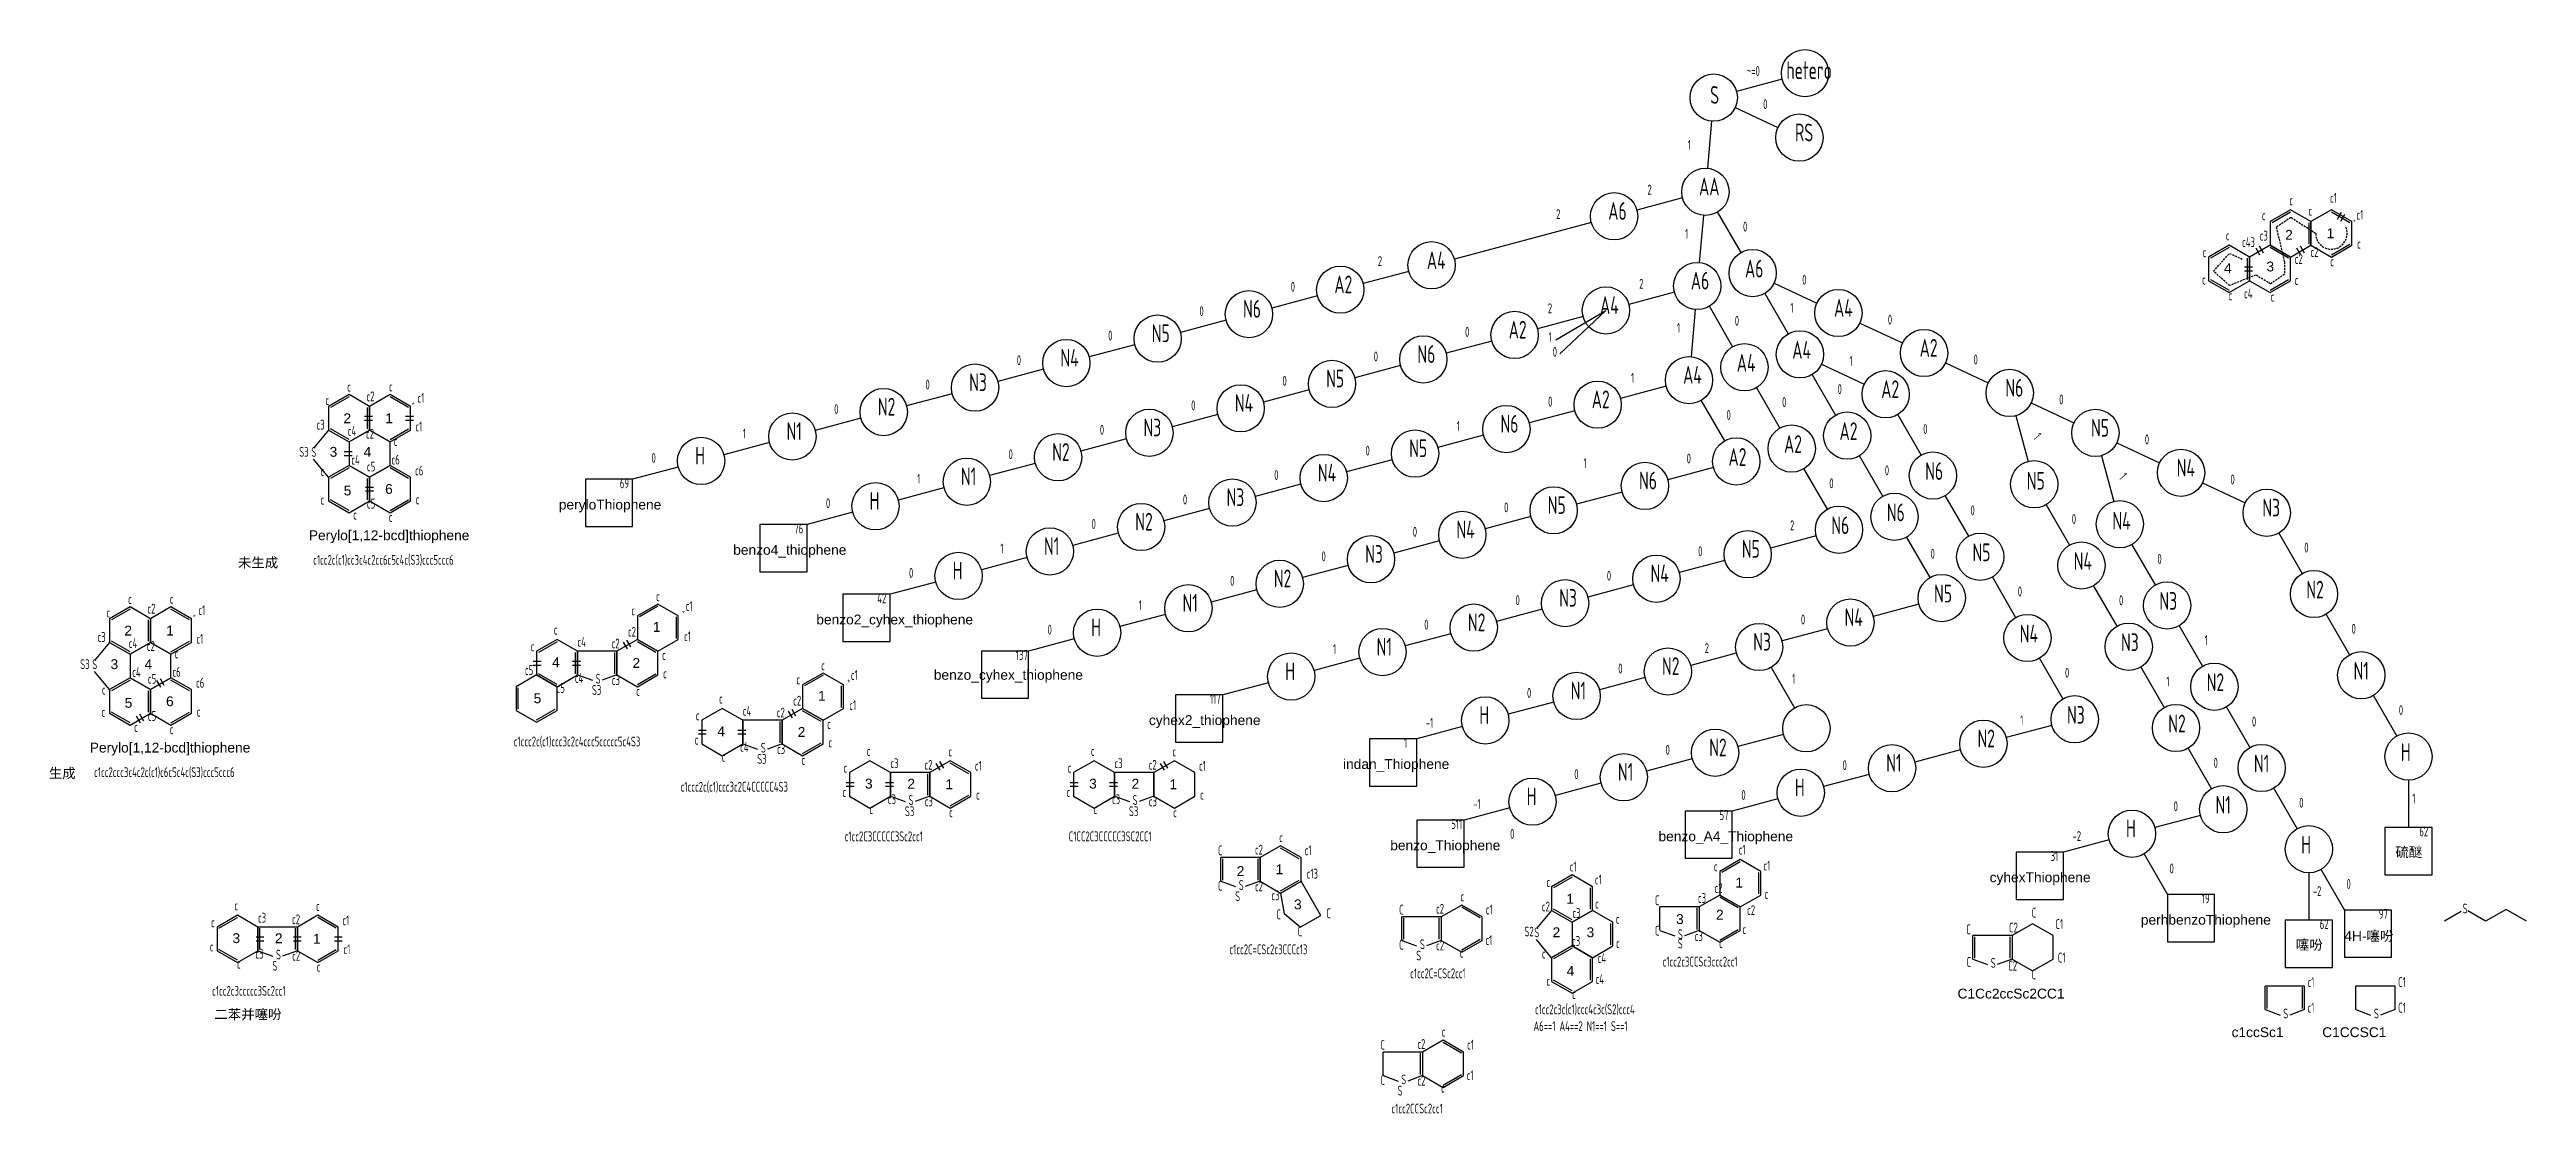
# Model space of a CAD drawing. Header units: millimetres. Extents: x 1948 to 8157, y -969 to 2597.
# Drawn here: x 2419 to 3048, y 612 to 882 of the extents above; entities that cross this region are included whole.
import ezdxf

# ---------------------------------------------------------------- set-up
doc = ezdxf.new("R2010")
doc.units = ezdxf.units.MM
doc.linetypes.add('ACAD_ISO07W100', pattern=[3, 0, -3])
doc.linetypes.add('DASHED2', pattern=[9.525, 6.35, -3.175])
for name, color, linetype in [('text', 7, 'ACAD_ISO07W100'), ('打断层', 30, 'Continuous'), ('解构', 10, 'DASHED2')]:
    doc.layers.add(name, color=color, linetype=linetype)
doc.styles.get("Standard").update_dxf_attribs({"font": 'arial.ttf'})
doc.styles.add('text', font='hzs.shx', dxfattribs={"width": 0.75, "bigfont": 'hztx.shx'})

msp = doc.modelspace()

# ---------------------------------------------------------------- texts
at = {"color": 1, "style": 'text', "width": 0.75}
for s, p in [('c', (2489.31, 792.1)), ('c', (2494.82, 795.51)), ('c2', (2499.72, 793.09)), ('c', (2505.42, 795.58)), ('c1', (2512.67, 792.7)), ('c3', (2487.03, 785.89)), ('c4', (2494.98, 784.31)), ('c1', (2512.14, 785.42)), ('c2', (2499.59, 783.6)), ('c', (2506.65, 781.72)), ('c', (2488.04, 774.14)), ('c4', (2495.86, 776.98)), ('c5', (2499.83, 775.27)), ('c6', (2506.07, 777.02)), ('c6', (2512.06, 774.26)), ('c', (2488.04, 766.85)), ('c5', (2499.83, 765.85)), ('c', (2512.22, 766.92)), ('c', (2496.36, 763.04)), ('c', (2505.39, 762.46)), ('c', (2439.2, 741.6)), ('c', (2449.8, 741.68)), ('c', (2433.68, 738.19)), ('c2', (2444.1, 739.19)), ('c1', (2457.05, 738.8)), ('c3', (2431.41, 731.99)), ('c4', (2439.36, 730.41)), ('c2', (2443.96, 729.69)), ('c', (2451.03, 727.81)), ('c1', (2456.51, 731.52)), ('c4', (2440.24, 723.08)), ('c5', (2444.21, 721.37)), ('c6', (2450.45, 723.12)), ('c', (2432.54, 718.63)), ('c6', (2456.44, 720.36)), ('c', (2432.42, 712.94)), ('c', (2440.74, 709.13)), ('c5', (2444.21, 711.94)), ('c', (2456.6, 713.02)), ('c', (2449.77, 708.56))]:
    msp.add_text(s, height=2.5, dxfattribs=at).set_placement(p)
at = {"color": 1}
for s, height, p in [('*', 1.2, (2511.26, 791.6)), ('2', 2.5, (2493.87, 787.52)), ('1', 2.5, (2504.48, 787.52)), ('3', 2.5, (2490.36, 779)), ('4', 2.5, (2499, 779)), ('5', 2.5, (2493.94, 769.18)), ('6', 2.5, (2504.45, 769.57)), ('未生成', 2.5, (2467.08, 750.89)), ('2', 2.5, (2438.24, 733.62)), ('1', 2.5, (2448.86, 733.62)), ('*', 1.2, (2455.63, 737.69)), ('3', 2.5, (2434.74, 725.09)), ('4', 2.5, (2443.38, 725.09)), ('5', 2.5, (2438.32, 715.28)), ('6', 2.5, (2448.83, 715.67)), ('生成', 2.5, (2419.06, 697.43)), ('1', 2.5, (2804.38, 665.55)), ('1', 2.5, (2847.31, 669.64)), ('3', 2.5, (2832.24, 660.37)), ('2', 2.5, (2842.37, 661.49)), ('2', 2.5, (2800.88, 657.03)), ('3', 2.5, (2809.51, 657.03)), ('4', 2.5, (2804.46, 647.22)), ('二苯并噻吩', 2.5, (2461.09, 636.21))]:
    msp.add_text(s, height=height, dxfattribs=at).set_placement(p)
at = {"color": 1, "style": 'text', "width": 0.75}
for s, p in [('S3', (2482.64, 779)), ('S', (2485.72, 778.97)), ('S3', (2427.02, 725.09)), ('S', (2430.1, 725.06)), ('S', (2796.24, 657))]:
    msp.add_text(s, height=2.5, rotation=360, dxfattribs=at).set_placement(p)
at = {"layer": 'text', "style": 'text', "width": 0.75}
for s, height, p in [('~=0', 2.5, (2850.24, 875.68)), ('hetero', 4.5, (2860.23, 874.89)), ('S', 4.5, (2840.89, 868.6)), ('0', 2.5, (2854.34, 867.24)), ('RS', 4.5, (2862.42, 859.07)), ('1', 2.5, (2835.21, 856.94)), ('AA', 4.5, (2838.08, 845.36)), ('A6', 4.5, (2815.02, 839.14)), ('2', 2.5, (2824.96, 845.56)), ('c', 2.5, (2987.93, 842.85)), ('c1', 2.5, (2998.28, 843.47)), ('2', 2.5, (2801.78, 839.35)), ('1', 2.5, (2834.54, 834.36)), ('0', 2.5, (2849.23, 836.18)), ('c', 2.5, (2980.98, 839.04)), ('c', 2.5, (2992.77, 840.17)), ('c1', 2.5, (3005, 839.17)), ('A4', 4.5, (2768.96, 826.64)), ('c', 2.5, (2965.93, 829.66)), ('c', 2.5, (2971.83, 833.92)), ('c43', 2.5, (2975.92, 832.23)), ('c3', 2.5, (2980.41, 833.88)), ('c2', 2.5, (2989.3, 827.94)), ('c2', 2.5, (2993.29, 829.72)), ('c', 2.5, (3005.16, 831.82)), ('A2', 4.5, (2745.47, 820.51)), ('2', 2.5, (2756.5, 827.42)), ('2', 2.5, (2822.87, 821.66)), ('A6', 4.5, (2835.99, 821.45)), ('A6', 4.5, (2849.74, 824.51)), ('0', 2.5, (2864.25, 822.71)), ('c', 2.5, (2965.8, 822.72)), ('c', 2.5, (2989.3, 822.59)), ('c', 2.5, (2998.33, 827.36)), ('N6', 4.5, (2722.29, 814.3)), ('0', 2.5, (2734.38, 820.92)), ('2', 2.5, (2799.69, 815.44)), ('A4', 4.5, (2812.93, 815.23)), ('1', 2.5, (2861.23, 815.55)), ('A4', 4.5, (2872.33, 814.53)), ('c', 2.5, (2972.52, 818.7)), ('c4', 2.5, (2976.44, 819.2)), ('c', 2.5, (2983.2, 818.39)), ('N5', 4.5, (2699.11, 808.09)), ('0', 2.5, (2711.2, 814.71)), ('0', 2.5, (2778.65, 809.43)), ('A2', 4.5, (2789.74, 809.02)), ('1', 2.5, (2832.45, 810.45)), ('0', 2.5, (2847.14, 812.27)), ('0', 2.5, (2886, 812.56)), ('N4', 4.5, (2675.92, 801.87)), ('0', 2.5, (2688.02, 808.5)), ('0', 2.5, (2755.47, 803.22)), ('N6', 4.5, (2766.56, 802.81)), ('1', 2.5, (2799.86, 808.16)), ('0', 2.5, (2800.91, 804.38)), ('A4', 4.5, (2847.65, 800.6)), ('A4', 4.5, (2861.74, 803.88)), ('A2', 4.5, (2894.08, 804.39)), ('N3', 4.5, (2652.74, 795.66)), ('0', 2.5, (2664.83, 802.28)), ('0', 2.5, (2732.29, 797.01)), ('N5', 4.5, (2743.38, 796.6)), ('1', 2.5, (2820.78, 797.75)), ('A4', 4.5, (2834.02, 797.54)), ('1', 2.5, (2876.25, 802.08)), ('0', 2.5, (2907.75, 802.42)), ('N6', 4.5, (2915.84, 794.25)), ('N2', 4.5, (2629.56, 789.45)), ('0', 2.5, (2641.65, 796.07)), ('0', 2.5, (2709.11, 790.8)), ('N4', 4.5, (2720.2, 790.39)), ('0', 2.5, (2799.74, 791.74)), ('A2', 4.5, (2810.83, 791.33)), ('0', 2.5, (2859.14, 791.64)), ('0', 2.5, (2873.23, 794.92)), ('A2', 4.5, (2884.33, 793.9)), ('0', 2.5, (2929.5, 792.28)), ('1', 2.5, (2595.29, 783.65)), ('N1', 4.5, (2606.38, 783.24)), ('0', 2.5, (2618.47, 789.86)), ('0', 2.5, (2685.92, 784.59)), ('N3', 4.5, (2697.01, 784.18)), ('1', 2.5, (2776.56, 785.53)), ('N6', 4.5, (2787.65, 785.11)), ('0', 2.5, (2845.05, 788.36)), ('A2', 4.5, (2873.74, 783.25)), ('0', 2.5, (2894.98, 784.78)), ('N5', 4.5, (2937.59, 784.1)), ('0', 2.5, (2572.1, 777.44)), ('H', 4.5, (2583.19, 777.03)), ('0', 2.5, (2662.74, 778.38)), ('N2', 4.5, (2673.83, 777.96)), ('0', 2.5, (2753.38, 779.31)), ('N5', 4.5, (2764.47, 778.9)), ('A2', 4.5, (2845.55, 776.69)), ('A2', 4.5, (2859.65, 779.97)), ('0', 2.5, (2951.25, 782.14)), ('1', 2.5, (2639.56, 772.16)), ('N1', 4.5, (2650.65, 771.75)), ('0', 2.5, (2730.2, 773.1)), ('N4', 4.5, (2741.29, 772.69)), ('1', 2.5, (2808.74, 776.15)), ('N6', 4.5, (2822.83, 770.7)), ('0', 2.5, (2834.92, 777.32)), ('0', 2.5, (2885.23, 774.3)), ('N6', 4.5, (2895.49, 773.11)), ('N5', 4.5, (2921.28, 770.64)), ('N4', 4.5, (2959.34, 773.96)), ('0', 2.5, (2973, 771.99)), ('69', 2.5, (2564.06, 771)), ('0', 2.5, (2616.38, 765.95)), ('H', 4.5, (2627.47, 765.54)), ('0', 2.5, (2707.01, 766.89)), ('N3', 4.5, (2718.1, 766.48)), ('0', 2.5, (2788.56, 764.9)), ('N5', 4.5, (2799.65, 764.49)), ('0', 2.5, (2871.14, 771.02)), ('N3', 4.5, (2981.09, 763.82)), ('76', 2.5, (2608.33, 759.52)), ('0', 2.5, (2683.83, 760.68)), ('N2', 4.5, (2694.92, 760.27)), ('0', 2.5, (2765.38, 758.69)), ('N4', 4.5, (2776.47, 758.28)), ('2', 2.5, (2861.19, 760.34)), ('N6', 4.5, (2871.65, 759.34)), ('N6', 4.5, (2885.74, 762.62)), ('0', 2.5, (2906.98, 764.15)), ('0', 2.5, (2932.7, 761.94)), ('N4', 4.5, (2943.03, 760.5)), ('1', 2.5, (2660.65, 754.47)), ('N1', 4.5, (2671.74, 754.06)), ('0', 2.5, (2742.2, 752.47)), ('N3', 4.5, (2753.29, 752.06)), ('0', 2.5, (2837.83, 753.76)), ('N5', 4.5, (2848.93, 753.35)), ('0', 2.5, (2896.86, 753.11)), ('N5', 4.5, (2907.49, 752.48)), ('N4', 4.5, (2933.2, 750.27)), ('0', 2.5, (2991.74, 754.69)), ('c1cc2c(c1)cc3c4c2cc6c5c4c(S3)ccc5ccc6', 2.5, (2486.2, 751.57)), ('0', 2.5, (2637.47, 748.26)), ('H', 4.5, (2648.56, 747.84)), ('0', 2.5, (2719.01, 746.26)), ('N2', 4.5, (2730.1, 745.85)), ('0', 2.5, (2814.65, 747.55)), ('N4', 4.5, (2825.74, 747.14)), ('0', 2.5, (2954.45, 751.8)), ('c', 2.5, (2573.22, 742.33)), ('c1', 2.5, (2580.76, 739.85)), ('42', 2.5, (2629.42, 741.82)), ('1', 2.5, (2695.83, 740.05)), ('N1', 4.5, (2706.92, 739.64)), ('0', 2.5, (2791.47, 741.34)), ('N3', 4.5, (2802.56, 740.93)), ('N5', 4.5, (2897.74, 742)), ('0', 2.5, (2918.98, 743.53)), ('0', 2.5, (2944.7, 741.31)), ('N3', 4.5, (2954.95, 740.13)), ('N2', 4.5, (2992.25, 743.02)), ('c2', 2.5, (2566.11, 733.34)), ('c', 2.5, (2566.95, 738.71)), ('0', 2.5, (2672.65, 733.84)), ('H', 4.5, (2683.74, 733.43)), ('0', 2.5, (2768.29, 735.13)), ('N2', 4.5, (2779.38, 734.72)), ('0', 2.5, (2863.93, 736.42)), ('N4', 4.5, (2875.02, 736)), ('N4', 4.5, (2919.49, 731.85)), ('0', 2.5, (3003.74, 734.07)), ('c', 2.5, (2541.39, 729.58)), ('c', 2.5, (2547.29, 733.84)), ('c4', 2.5, (2553.3, 730.75)), ('c2', 2.5, (2561.96, 730.34)), ('c1', 2.5, (2580.35, 732.18)), ('137', 2.5, (2664.6, 727.4)), ('1', 2.5, (2745.11, 728.92)), ('N1', 4.5, (2756.2, 728.5)), ('2', 2.5, (2839.5, 729.18)), ('N3', 4.5, (2851.83, 729.79)), ('N3', 4.5, (2945.2, 729.64)), ('1', 2.5, (2966.45, 731.17)), ('c5', 2.5, (2539.95, 723.59)), ('c4', 2.5, (2552.64, 721.59)), ('c3', 2.5, (2562, 721.06)), ('c', 2.5, (2574.75, 727.41)), ('c', 2.5, (2575.03, 722.74)), ('c', 2.5, (2615.18, 724.81)), ('c1', 2.5, (2622.71, 722.34)), ('H', 4.5, (2733.01, 722.29)), ('0', 2.5, (2817.56, 723.99)), ('N2', 4.5, (2828.65, 723.58)), ('1', 2.5, (2861.72, 721.4)), ('0', 2.5, (2930.98, 722.9)), ('N2', 4.5, (2966.95, 719.5)), ('N1', 4.5, (3004.25, 722.4)), ('c5', 2.5, (2547.98, 719.06)), ('S3', 2.5, (2556.97, 718.54)), ('c', 2.5, (2568.2, 718.28)), ('c', 2.5, (2589.24, 716.33)), ('c2', 2.5, (2608.06, 715.83)), ('c', 2.5, (2608.9, 721.2)), ('c1', 2.5, (2622.3, 714.67)), ('117', 2.5, (2713.88, 716.27)), ('0', 2.5, (2794.38, 717.78)), ('N1', 4.5, (2805.47, 717.37)), ('1', 2.5, (2956.7, 720.69)), ('c', 2.5, (2583.34, 712.07)), ('c4', 2.5, (2595.25, 713.23)), ('c2', 2.5, (2603.91, 712.82)), ('c', 2.5, (2616.7, 709.9)), ('-1', 2.5, (2768.69, 710.23)), ('H', 4.5, (2782.29, 711.16)), ('1', 2.5, (2919.62, 710.83)), ('N3', 4.5, (2931.49, 711.23)), ('N2', 4.5, (2957.2, 709.01)), ('0', 2.5, (2978.45, 710.54)), ('0', 2.5, (3015.74, 713.44)), ('c1ccc2c(c1)ccc3c2c4ccc5ccccc5c4S3', 2.5, (2537.1, 705.46)), ('c', 2.5, (2583.05, 705.9)), ('c4', 2.5, (2594.6, 704.08)), ('c3', 2.5, (2603.95, 703.55)), ('c', 2.5, (2616.98, 705.23)), ('c', 2.5, (2626.74, 703.05)), ('c', 2.5, (2647.48, 702.91)), ('c', 2.5, (2683.65, 703.05)), ('c', 2.5, (2704.38, 702.91)), ('1', 2.5, (2763.15, 705.13)), ('0', 2.5, (2829.56, 703.36)), ('N2', 4.5, (2840.65, 702.95)), ('N2', 4.5, (2908.77, 705.23)), ('H', 4.5, (3016.25, 701.77)), ('c1cc2ccc3c4c2c(c1)c6c5c4c(S3)ccc5ccc6', 2.5, (2430.57, 697.67)), ('c', 2.5, (2589.93, 701.55)), ('S3', 2.5, (2598.92, 701.03)), ('c', 2.5, (2610.15, 700.77)), ('c', 2.5, (2620.84, 698.79)), ('c3', 2.5, (2632.75, 699.95)), ('c2', 2.5, (2641.4, 699.54)), ('c1', 2.5, (2654.2, 699.29)), ('c', 2.5, (2677.75, 698.79)), ('c3', 2.5, (2689.65, 699.95)), ('c2', 2.5, (2698.31, 699.54)), ('c1', 2.5, (2711.1, 699.29)), ('0', 2.5, (2806.38, 697.15)), ('N1', 4.5, (2817.47, 696.74)), ('0', 2.5, (2874.5, 699.43)), ('N1', 4.5, (2885.59, 699.02)), ('0', 2.5, (2968.7, 700.06)), ('N1', 4.5, (2978.95, 698.87)), ('c1ccc2c(c1)ccc3c2C4CCCCC4S3', 2.5, (2579.49, 693.97)), ('c', 2.5, (2620.55, 692.62)), ('c3', 2.5, (2632.09, 690.8)), ('c3', 2.5, (2641.45, 690.26)), ('c', 2.5, (2654.48, 691.95)), ('c', 2.5, (2677.45, 692.62)), ('c3', 2.5, (2689, 690.8)), ('c3', 2.5, (2698.35, 690.26)), ('c', 2.5, (2711.38, 691.95)), ('-1', 2.5, (2780.69, 689.6)), ('H', 4.5, (2794.29, 690.53)), ('0', 2.5, (2848.81, 691.88)), ('H', 4.5, (2862.4, 692.81)), ('N1', 4.5, (2969.2, 688.39)), ('0', 2.5, (2990.45, 689.91)), ('1', 2.5, (3019.18, 690.99)), ('c', 2.5, (2627.43, 688.27)), ('S3', 2.5, (2636.42, 687.75)), ('c', 2.5, (2647.65, 687.49)), ('c', 2.5, (2684.33, 688.27)), ('S3', 2.5, (2693.32, 687.75)), ('c', 2.5, (2704.55, 687.49)), ('511', 2.5, (2775.15, 684.51)), ('57', 2.5, (2843.27, 686.79)), ('H', 4.5, (2946.48, 682.39)), ('0', 2.5, (2958.57, 689.02)), ('c1cc2C3CCCCC3Sc2cc1', 2.5, (2621.13, 681.38)), ('C1CC2C3CCCCC3SC2CC1', 2.5, (2678.03, 681.38)), ('C', 2.5, (2715.93, 677.81)), ('c2', 2.5, (2725.3, 678.02)), ('c', 2.5, (2731.47, 681.15)), ('c1', 2.5, (2737.93, 677.84)), ('c1', 2.5, (2848.15, 678)), ('-2', 2.5, (2932.89, 681.46)), ('H', 4.5, (2990.95, 678.24)), ('62', 2.5, (3020.96, 682.62)), ('c13', 2.5, (2738.44, 671.91)), ('c1', 2.5, (2805.23, 673.7)), ('c', 2.5, (2841.83, 673.77)), ('c1', 2.5, (2854.42, 673.96)), ('31', 2.5, (2927.35, 676.37)), ('0', 2.5, (2957.52, 673.22)), ('C', 2.5, (2715.93, 668.85)), ('S', 2.5, (2720.28, 666.17)), ('c2', 2.5, (2725.31, 668.69)), ('c3', 2.5, (2729.48, 666.42)), ('c', 2.5, (2777.46, 666.12)), ('c', 2.5, (2799.3, 669.77)), ('c1', 2.5, (2811.62, 670.4)), ('C', 2.5, (2826.86, 665.15)), ('c3', 2.5, (2837.78, 665.72)), ('c2', 2.5, (2841.99, 668.25)), ('c', 2.5, (2854.7, 666.72)), ('19', 2.5, (2965.73, 665.6)), ('-2', 2.5, (2993.89, 667.47)), ('0', 2.5, (3002.45, 669.29)), ('c', 2.5, (2460.25, 659.56)), ('c', 2.5, (2466.15, 663.82)), ('c3', 2.5, (2472.16, 660.72)), ('c2', 2.5, (2480.81, 660.32)), ('c', 2.5, (2486.89, 663.68)), ('c1', 2.5, (2493.61, 660.06)), ('C', 2.5, (2730.76, 661.56)), ('C', 2.5, (2743.44, 661.85)), ('C', 2.5, (2761.92, 662.78)), ('c2', 2.5, (2771.29, 662.99)), ('c1', 2.5, (2783.92, 662.81)), ('c2', 2.5, (2798.15, 663.57)), ('c3', 2.5, (2805.89, 661.93)), ('c', 2.5, (2811.69, 664.28)), ('c', 2.5, (2816.94, 660.42)), ('c2', 2.5, (2850.26, 662.65)), ('C2', 2.5, (2916.79, 658.23)), ('C', 2.5, (2922.54, 661.99)), ('C1', 2.5, (2928.55, 659.11)), ('62', 2.5, (2995.67, 659.1)), ('97', 2.5, (3010.67, 661.67)), ('c', 2.5, (2459.96, 653.39)), ('c3', 2.5, (2471.5, 651.57)), ('c1', 2.5, (2493.89, 652.72)), ('c1cc2C=CSc2c3CCCc13', 2.5, (2718.83, 652.7)), ('C', 2.5, (2736.13, 657.26)), ('C', 2.5, (2761.92, 653.86)), ('c2', 2.5, (2771.29, 653.66)), ('c1', 2.5, (2783.82, 655.05)), ('S2', 2.5, (2793.73, 657.23)), ('c3', 2.5, (2805.82, 654.82)), ('c', 2.5, (2817.02, 654.24)), ('C', 2.5, (2826.86, 657.43)), ('S', 2.5, (2832.66, 654.16)), ('c3', 2.5, (2836.95, 656.05)), ('c', 2.5, (2843.18, 654.25)), ('c', 2.5, (2849.11, 657.81)), ('C', 2.5, (2905.9, 657.76)), ('c', 2.5, (2466.83, 649.04)), ('S', 2.5, (2475.83, 648.52)), ('c2', 2.5, (2480.86, 651.04)), ('c', 2.5, (2487.06, 648.26)), ('c1cc2C=CSc2cc1', 2.5, (2764.72, 646.6)), ('S', 2.5, (2766.26, 651.14)), ('c', 2.5, (2777.33, 651.84)), ('c', 2.5, (2798.17, 651.61)), ('c4', 2.5, (2812.31, 650.47)), ('c1cc2c3CCSc3ccc2cc1', 2.5, (2828.82, 649.58)), ('C', 2.5, (2906, 649.49)), ('C2', 2.5, (2916.57, 648.53)), ('C', 2.5, (2922.5, 646.32)), ('C1', 2.5, (2929.16, 650.59)), ('c1cc2c3ccccc3Sc2cc1', 2.5, (2460.53, 642.16)), ('c', 2.5, (2799.33, 644.69)), ('c', 2.5, (2805.82, 641.34)), ('c4', 2.5, (2811.8, 645.16)), ('c1', 2.5, (2992.56, 644.38)), ('C1', 2.5, (3015.57, 644.38)), ('A6==1 A4==2 N1==1 S==1', 2.5, (2796.04, 633.21)), ('c1cc2c3c(c1)ccc4c3c(S2)ccc4', 2.5, (2796.4, 637.47)), ('c1', 2.5, (2992.56, 637.88)), ('C1', 2.5, (3015.57, 637.88))]:
    msp.add_text(s, height=height, dxfattribs=at).set_placement(p)
at = {"layer": 'text'}
for s, height, p in [('2', 2.5, (2986.88, 834.09)), ('1', 2.5, (2997.39, 834.48)), ('*', 1.2, (3004.13, 838.01)), ('4', 2.5, (2971.38, 825.63)), ('3', 2.5, (2982.13, 826.05)), ('Perylo[1,12-bcd]thiophene', 2.5, (2485.08, 757.82)), ('1', 2.5, (2572.43, 734.55)), ('*', 1.2, (2579.88, 738.69)), ('4', 2.5, (2546.84, 725.55)), ('2', 2.5, (2567.26, 725.4)), ('5', 2.5, (2542.16, 716.42)), ('1', 2.5, (2614.38, 717.04)), ('*', 1.2, (2621.83, 721.18)), ('Perylo[1,12-bcd]thiophene', 2.5, (2429.46, 703.91)), ('4', 2.5, (2588.8, 708.04)), ('2', 2.5, (2609.21, 707.88)), ('3', 2.5, (2626.29, 694.76)), ('2', 2.5, (2637.06, 694.74)), ('1', 2.5, (2646.71, 694.6)), ('3', 2.5, (2683.2, 694.76)), ('2', 2.5, (2693.97, 694.74)), ('1', 2.5, (2703.61, 694.6)), ('硫醚', 2.5, (3014.88, 677.39)), ('2', 2.5, (2720.68, 672.57)), ('1', 2.5, (2730.57, 673.02)), ('3', 2.5, (2735.24, 664.1)), ('3', 2.5, (2465.7, 655.53)), ('2', 2.5, (2476.47, 655.51)), ('1', 2.5, (2486.12, 655.38)), ('噻吩', 2.5, (2989.59, 653.86))]:
    msp.add_text(s, height=height, dxfattribs=at).set_placement(p)
at = {"layer": 'text', "style": 'text', "width": 0.75}
for s, rotation, p in [('1', 310, (2922.78, 783.71)), ('1', 310, (2944.53, 773.56)), ('S', 360, (2557.89, 721.4)), ('S', 360, (2599.84, 703.88)), ('S', 360, (2637.34, 690.6)), ('S', 360, (2694.24, 690.6)), ('S', 360, (2721.2, 669.02)), ('S', 360, (3031.94, 663.05)), ('S', 360, (2767.19, 653.99)), ('S', 360, (2832.71, 656.53)), ('S', 360, (2476.75, 651.38)), ('S', 360, (2912.13, 649.24)), ('S', 360, (2986.4, 636.42)), ('S', 360, (3009.42, 636.42))]:
    msp.add_text(s, height=2.5, rotation=rotation, dxfattribs=at).set_placement(p)
at = {"layer": 'text', "color": 1}
for s, p in [('peryloThiophene', (2548.56, 765.61)), ('benzo4_thiophene', (2592.84, 754.12)), ('benzo2_cyhex_thiophene', (2613.93, 736.43)), ('benzo_cyhex_thiophene', (2643.77, 722.38)), ('cyhex2_thiophene', (2698.38, 710.88)), ('indan_Thiophene', (2747.66, 699.74)), ('benzo_Thiophene', (2759.66, 679.11)), ('benzo_A4_Thiophene', (2827.77, 681.39)), ('cyhexThiophene', (2911.85, 670.98)), ('perhbenzoThiophene', (2950.24, 660.2)), ('4H-噻吩', (3001.91, 656.09)), ('C1Cc2ccSc2CC1', (2903.69, 641.46)), ('c1ccSc1', (2973.28, 631.66)), ('C1CCSC1', (2996.29, 631.66))]:
    msp.add_text(s, height=2.5, dxfattribs=at).set_placement(p)
at = {"layer": 'text', "color": 2, "style": 'text', "width": 0.75}
for s, p in [('0', (2790.08, 682.01)), ('C', (2757.18, 628.46)), ('c2', (2766.55, 628.67)), ('c', (2772.72, 631.8)), ('c1', (2779.18, 628.49)), ('c1', (2779.08, 620.73)), ('C', (2757.18, 619.54)), ('S', (2761.53, 616.82)), ('c2', (2766.56, 619.34)), ('c', (2772.59, 617.52)), ('c1cc2CCSc2cc1', (2759.98, 612.28))]:
    msp.add_text(s, height=2.5, dxfattribs=at).set_placement(p)
msp.add_text('S', height=2.5, rotation=360, dxfattribs=at).set_placement((2762.45, 619.67))

# ---------------------------------------------------------------- linework, layer by layer
for p, q in [((2859.17, 874.83), (2847.58, 871.72)), ((2841.26, 864.19), (2840.22, 852.24)), ((2847.22, 867.63), (2858.1, 862.56)), ((2833.9, 844.71), (2822.31, 841.6)), ((2810.72, 838.49), (2775.94, 829.18)), ((2839.17, 840.28), (2838.13, 828.33)), ((2842.69, 841.22), (2848.69, 830.83)), ((2764.35, 826.07), (2752.76, 822.96)), ((2741.17, 819.86), (2729.58, 816.75)), ((2831.81, 820.8), (2820.22, 817.69)), ((2854.69, 820.59), (2860.69, 810.2)), ((2857.13, 823.09), (2868.01, 818.02)), ((2717.99, 813.65), (2706.4, 810.54)), ((2808.63, 814.58), (2797.03, 811.48)), ((2801.73, 808.66), (2814.42, 816.14)), ((2814.42, 816.14), (2802.71, 805.16)), ((2837.08, 816.37), (2836.03, 804.42)), ((2840.6, 817.31), (2846.6, 806.92)), ((2878.88, 812.95), (2889.76, 807.88)), ((2694.81, 807.44), (2683.21, 804.33)), ((2785.44, 808.37), (2773.85, 805.27)), ((2671.62, 801.22), (2660.03, 798.12)), ((2762.26, 802.16), (2750.67, 799.06)), ((2866.69, 799.96), (2872.69, 789.57)), ((2869.13, 802.47), (2880.01, 797.4)), ((2900.64, 802.81), (2911.51, 797.74)), ((2648.44, 795.01), (2636.85, 791.91)), ((2739.08, 795.95), (2727.49, 792.84)), ((2829.72, 796.89), (2818.12, 793.78)), ((2838.51, 793.4), (2844.51, 783.01)), ((2852.6, 796.68), (2858.6, 786.29)), ((2922.39, 792.67), (2933.26, 787.59)), ((2625.26, 788.8), (2613.67, 785.69)), ((2715.9, 789.74), (2704.31, 786.63)), ((2806.53, 790.68), (2794.94, 787.57)), ((2888.45, 789.82), (2894.45, 779.43)), ((2918.5, 789.41), (2921.61, 777.82)), ((2602.08, 782.59), (2590.49, 779.48)), ((2692.71, 783.53), (2681.12, 780.42)), ((2783.35, 784.46), (2771.76, 781.36)), ((2944.14, 782.52), (2955.01, 777.45)), ((2578.89, 776.38), (2567.3, 773.27)), ((2669.53, 777.31), (2657.94, 774.21)), ((2760.17, 778.25), (2748.58, 775.15)), ((2841.72, 776.26), (2830.12, 773.15)), ((2864.6, 776.05), (2870.6, 765.66)), ((2878.69, 779.34), (2884.69, 768.94)), ((2940.25, 779.26), (2943.36, 767.67)), ((2646.35, 771.1), (2634.76, 768)), ((2736.99, 772.04), (2725.4, 768.94)), ((2818.53, 770.05), (2806.94, 766.94)), ((2900.45, 769.19), (2906.45, 758.8)), ((2965.89, 772.38), (2976.77, 767.31)), ((2623.17, 764.89), (2611.58, 761.79)), ((2713.8, 765.83), (2702.21, 762.72)), ((2795.35, 763.84), (2783.76, 760.73)), ((2926.16, 766.98), (2932.16, 756.59)), ((2690.62, 759.62), (2679.03, 756.51)), ((2772.17, 757.63), (2760.58, 754.52)), ((2867.81, 758.91), (2856.22, 755.81)), ((2890.69, 758.71), (2896.69, 748.32)), ((2947.91, 756.84), (2953.91, 746.45)), ((2985.2, 759.73), (2991.2, 749.34)), ((2667.44, 753.41), (2655.85, 750.3)), ((2748.99, 751.41), (2737.4, 748.31)), ((2844.63, 752.7), (2833.03, 749.6)), ((2912.45, 748.56), (2918.45, 738.17)), ((2644.26, 747.19), (2632.67, 744.09)), ((2644.26, 747.19), (2632.67, 744.09)), ((2725.8, 745.2), (2714.21, 742.1)), ((2821.44, 746.49), (2809.85, 743.38)), ((2938.16, 746.35), (2944.16, 735.96)), ((2702.62, 738.99), (2691.03, 735.88)), ((2798.26, 740.28), (2786.67, 737.17)), ((2893.9, 741.57), (2882.31, 738.46)), ((2959.91, 736.21), (2965.91, 725.82)), ((2997.2, 739.11), (3003.2, 728.71)), ((2563.31, 729.61), (2553.31, 729.61)), ((2679.44, 732.78), (2667.85, 729.67)), ((2679.44, 732.78), (2667.85, 729.67)), ((2775.08, 734.07), (2763.49, 730.96)), ((2870.72, 735.35), (2859.13, 732.25)), ((2553.31, 723.61), (2557.07, 722.24)), ((2563.31, 723.61), (2559.55, 722.24)), ((2751.9, 727.85), (2740.31, 724.75)), ((2847.53, 729.14), (2835.94, 726.04)), ((2856.33, 725.66), (2862.33, 715.26)), ((2924.45, 727.94), (2930.45, 717.54)), ((2950.16, 725.72), (2956.16, 715.33)), ((2446.44, 722.23), (2447.44, 720.49)), ((2447.31, 722.73), (2448.31, 720.99)), ((2728.71, 721.64), (2717.12, 718.54)), ((2728.71, 721.64), (2717.12, 718.54)), ((2824.35, 722.93), (2812.76, 719.83)), ((3009.2, 718.48), (3015.2, 708.09)), ((2441.24, 713.23), (2442.24, 711.49)), ((2442.11, 713.73), (2443.11, 711.99)), ((2605.26, 712.09), (2595.26, 712.09)), ((2801.17, 716.72), (2789.58, 713.61)), ((2927.65, 710.8), (2916.06, 707.69)), ((2927.65, 710.8), (2916.06, 707.69)), ((2971.91, 715.58), (2977.91, 705.19)), ((2595.26, 706.09), (2599.02, 704.73)), ((2605.26, 706.09), (2601.5, 704.73)), ((2777.99, 710.51), (2766.4, 707.4)), ((2777.99, 710.51), (2766.4, 707.4)), ((2859.53, 708.51), (2847.94, 705.41)), ((2859.53, 708.51), (2847.94, 705.41)), ((2904.47, 704.58), (2892.88, 701.48)), ((2962.16, 705.1), (2968.16, 694.7)), ((2642.76, 698.81), (2632.76, 698.81)), ((2699.66, 698.81), (2689.66, 698.81)), ((2836.35, 702.3), (2824.76, 699.2)), ((2881.29, 698.37), (2869.7, 695.27)), ((2632.76, 692.81), (2636.52, 691.44)), ((2642.76, 692.81), (2639, 691.44)), ((2689.66, 692.81), (2693.42, 691.44)), ((2699.66, 692.81), (2695.9, 691.44)), ((2813.17, 696.09), (2801.58, 692.99)), ((2858.1, 692.16), (2846.51, 689.05)), ((2858.1, 692.16), (2846.51, 689.05)), ((2983.91, 694.95), (2989.91, 684.56)), ((3018.2, 696.89), (3018.2, 684.89)), ((2789.99, 689.88), (2778.4, 686.77)), ((2789.99, 689.88), (2778.4, 686.77)), ((2965.36, 687.96), (2953.77, 684.85)), ((2942.18, 681.74), (2930.59, 678.64)), ((2942.18, 681.74), (2930.59, 678.64)), ((2726.62, 677.23), (2716.62, 677.23)), ((2950.98, 678.26), (2956.98, 667.86)), ((2992.91, 673.37), (2992.91, 661.37)), ((2995.91, 674.33), (3001.91, 663.93)), ((2716.62, 671.23), (2720.38, 669.87)), ((2726.62, 671.23), (2722.86, 669.87)), ((2731.81, 668.23), (2732.74, 662.99)), ((2742.01, 662.57), (2737.01, 671.23)), ((2736.81, 659.57), (2732.74, 662.99)), ((2736.81, 659.57), (2742.01, 662.57)), ((2772.61, 662.2), (2762.61, 662.2)), ((2838.13, 664.74), (2828.13, 664.74)), ((3031.59, 663.53), (3027.37, 661.09)), ((3037.76, 661.09), (3033.23, 663.71)), ((3042.96, 664.09), (3037.76, 661.09)), ((3048.15, 661.09), (3042.96, 664.09)), ((2482.17, 659.59), (2472.17, 659.59)), ((2762.61, 656.2), (2766.36, 654.84)), ((2772.61, 656.2), (2768.85, 654.84)), ((2828.13, 658.74), (2831.89, 657.37)), ((2838.13, 658.74), (2834.37, 657.37)), ((2917.55, 657.45), (2907.55, 657.45)), ((2472.17, 653.59), (2475.93, 652.22)), ((2482.17, 653.59), (2478.41, 652.22)), ((2907.55, 651.45), (2911.31, 650.08)), ((2917.55, 651.45), (2913.79, 650.08)), ((2991.82, 644.63), (2981.82, 644.63)), ((3014.83, 644.63), (3004.83, 644.63)), ((2981.82, 638.63), (2985.58, 637.26)), ((2991.82, 638.63), (2988.06, 637.26)), ((3004.83, 638.63), (3008.59, 637.26)), ((3014.83, 638.63), (3011.07, 637.26))]:
    msp.add_line(p, q)
at = {"color": 1}
for p, q in [((2490.11, 785.78), (2486.25, 781.19)), ((2490.11, 773.78), (2486.25, 778.38)), ((2434.48, 731.88), (2430.63, 727.29)), ((2434.48, 719.88), (2430.63, 724.48)), ((2800.62, 663.82), (2796.76, 659.22)), ((2800.62, 651.82), (2796.76, 656.41))]:
    msp.add_line(p, q, dxfattribs=at)
at = {"color": 2}
for p, q in [((2767.87, 627.88), (2757.87, 627.88)), ((2757.87, 621.88), (2761.63, 620.52)), ((2767.87, 621.88), (2764.11, 620.52))]:
    msp.add_line(p, q, dxfattribs=at)
for points in [[(2983.05, 838.69), (2983.05, 832.69), (2988.24, 829.69), (2993.44, 832.69), (2993.44, 838.69), (2988.24, 841.69)], [(2993.44, 838.69), (2993.44, 832.69), (2998.63, 829.69), (3003.83, 832.69), (3003.83, 838.69), (2998.63, 841.69)], [(2967.46, 829.69), (2967.46, 823.69), (2972.65, 820.69), (2977.85, 823.69), (2977.85, 829.69), (2972.65, 832.69)], [(2977.85, 829.69), (2977.85, 823.69), (2983.05, 820.69), (2988.24, 823.69), (2988.24, 829.69), (2983.05, 832.69)], [(2555.3, 773.27), (2555.3, 761.27), (2567.3, 761.27), (2567.3, 773.27)], [(2599.58, 761.79), (2599.58, 749.79), (2611.58, 749.79), (2611.58, 761.79)], [(2620.67, 744.09), (2620.67, 732.09), (2632.67, 732.09), (2632.67, 744.09)], [(2568.51, 738.61), (2568.51, 732.61), (2573.7, 729.61), (2578.9, 732.61), (2578.9, 738.61), (2573.7, 741.61)], [(2542.92, 729.61), (2542.92, 723.61), (2548.11, 720.61), (2553.31, 723.61), (2553.31, 729.61), (2548.11, 732.61)], [(2563.31, 729.61), (2563.31, 723.61), (2568.51, 720.61), (2573.7, 723.61), (2573.7, 729.61), (2568.51, 732.61)], [(2655.85, 729.67), (2655.85, 717.67), (2667.85, 717.67), (2667.85, 729.67)], [(2537.72, 720.61), (2537.72, 714.61), (2542.92, 711.61), (2548.11, 714.61), (2548.11, 720.61), (2542.92, 723.61)], [(2610.46, 721.09), (2610.46, 715.09), (2615.65, 712.09), (2620.85, 715.09), (2620.85, 721.09), (2615.65, 724.09)], [(2705.12, 718.54), (2705.12, 706.54), (2717.12, 706.54), (2717.12, 718.54)], [(2584.87, 712.09), (2584.87, 706.09), (2590.06, 703.09), (2595.26, 706.09), (2595.26, 712.09), (2590.06, 715.09)], [(2605.26, 712.09), (2605.26, 706.09), (2610.46, 703.09), (2615.65, 706.09), (2615.65, 712.09), (2610.46, 715.09)], [(2754.4, 707.4), (2754.4, 695.4), (2766.4, 695.4), (2766.4, 707.4)], [(2622.37, 698.81), (2622.37, 692.81), (2627.56, 689.81), (2632.76, 692.81), (2632.76, 698.81), (2627.56, 701.81)], [(2642.76, 698.81), (2642.76, 692.81), (2647.96, 689.81), (2653.15, 692.81), (2653.15, 698.81), (2647.96, 701.81)], [(2679.27, 698.81), (2679.27, 692.81), (2684.46, 689.81), (2689.66, 692.81), (2689.66, 698.81), (2684.46, 701.81)], [(2699.66, 698.81), (2699.66, 692.81), (2704.86, 689.81), (2710.05, 692.81), (2710.05, 698.81), (2704.86, 701.81)], [(2766.4, 686.77), (2766.4, 674.77), (2778.4, 674.77), (2778.4, 686.77)], [(2834.51, 689.05), (2834.51, 677.05), (2846.51, 677.05), (2846.51, 689.05)], [(2726.62, 677.23), (2726.62, 671.23), (2731.81, 668.23), (2737.01, 671.23), (2737.01, 677.23), (2731.81, 680.23)], [(3012.2, 684.89), (3012.2, 672.89), (3024.2, 672.89), (3024.2, 684.89)], [(2843.32, 673.74), (2843.32, 667.74), (2848.52, 664.74), (2853.72, 667.74), (2853.72, 673.74), (2848.52, 676.74)], [(2918.59, 678.64), (2918.59, 666.64), (2930.59, 666.64), (2930.59, 678.64)], [(2838.13, 664.74), (2838.13, 658.74), (2843.32, 655.74), (2848.52, 658.74), (2848.52, 664.74), (2843.32, 667.74)], [(2956.98, 667.86), (2956.98, 655.86), (2968.98, 655.86), (2968.98, 667.86)], [(2461.77, 659.59), (2461.77, 653.59), (2466.97, 650.59), (2472.17, 653.59), (2472.17, 659.59), (2466.97, 662.59)], [(2482.17, 659.59), (2482.17, 653.59), (2487.36, 650.59), (2492.56, 653.59), (2492.56, 659.59), (2487.36, 662.59)], [(2772.61, 662.2), (2772.61, 656.2), (2777.8, 653.2), (2783, 656.2), (2783, 662.2), (2777.8, 665.2)], [(2917.55, 657.45), (2917.55, 651.45), (2922.74, 648.45), (2927.94, 651.45), (2927.94, 657.45), (2922.74, 660.45)], [(2986.91, 661.37), (2986.91, 649.37), (2998.91, 649.37), (2998.91, 661.37)], [(3001.91, 663.93), (3001.91, 651.93), (3013.91, 651.93), (3013.91, 663.93)]]:
    msp.add_lwpolyline(points, close=True)
for points in [[(2988.24, 841.11), (2983.55, 838.4)], [(2992.94, 832.97), (2992.94, 838.4)], [(3003.33, 838.4), (2998.63, 841.11)], [(2972.65, 832.11), (2967.96, 829.4)], [(2987.74, 829.4), (2983.05, 832.11)], [(2998.63, 830.26), (3003.33, 832.97)], [(2967.96, 823.97), (2972.65, 821.26)], [(2977.35, 823.97), (2977.35, 829.4)], [(2983.05, 821.26), (2987.74, 823.97)], [(2573.7, 741.03), (2569.01, 738.32)], [(2578.4, 732.9), (2578.4, 738.32)], [(2548.11, 732.03), (2543.42, 729.32)], [(2553.31, 729.61), (2553.31, 723.61)], [(2563.31, 723.61), (2563.31, 729.61)], [(2573.2, 729.32), (2568.51, 732.03)], [(2548.11, 721.18), (2543.42, 723.9)], [(2552.81, 723.9), (2552.81, 729.32)], [(2562.81, 723.9), (2562.81, 729.32)], [(2568.51, 721.18), (2573.2, 723.9)], [(2615.65, 723.52), (2610.96, 720.81)], [(2538.22, 714.9), (2538.22, 720.32)], [(2620.35, 715.38), (2620.35, 720.81)], [(2542.92, 712.18), (2547.61, 714.9)], [(2595.26, 712.09), (2595.26, 706.09)], [(2604.76, 706.38), (2604.76, 711.81)], [(2605.26, 706.09), (2605.26, 712.09)], [(2615.15, 711.81), (2610.46, 714.52)], [(2610.46, 703.67), (2615.15, 706.38)], [(2632.76, 698.81), (2632.76, 692.81)], [(2642.26, 693.1), (2642.26, 698.52)], [(2642.76, 692.81), (2642.76, 698.81)], [(2652.65, 698.52), (2647.96, 701.24)], [(2689.66, 698.81), (2689.66, 692.81)], [(2699.66, 692.81), (2699.66, 698.81)], [(2647.96, 690.39), (2652.65, 693.1)], [(2736.51, 676.95), (2731.81, 679.66)], [(2716.62, 671.28), (2716.62, 677.23)], [(2717.12, 671.52), (2717.12, 676.95)], [(2726.12, 671.52), (2726.12, 676.95)], [(2726.62, 671.23), (2726.62, 677.23)], [(2737.01, 671.28), (2737.01, 677.23)], [(2848.52, 676.16), (2843.82, 673.45)], [(2853.22, 668.02), (2853.22, 673.45)], [(2731.81, 668.81), (2736.51, 671.52)], [(2848.02, 664.45), (2843.32, 667.16)], [(2462.27, 659.3), (2466.97, 662.01)], [(2492.06, 659.3), (2487.36, 662.01)], [(2762.61, 656.25), (2762.61, 662.2)], [(2763.11, 656.53), (2763.11, 661.96)], [(2772.11, 656.49), (2772.11, 661.92)], [(2782.5, 661.92), (2777.8, 664.63)], [(2828.13, 658.78), (2828.13, 664.74)], [(2837.63, 659.02), (2837.63, 664.45)], [(2472.17, 659.59), (2472.17, 653.59)], [(2472.67, 653.87), (2472.67, 659.3)], [(2481.67, 653.87), (2481.67, 659.3)], [(2482.17, 653.59), (2482.17, 659.59)], [(2777.8, 653.78), (2782.5, 656.49)], [(2843.32, 656.31), (2848.02, 659.02)], [(2907.55, 651.49), (2907.55, 657.45)], [(2908.05, 651.74), (2908.05, 657.16)], [(2917.05, 651.74), (2917.05, 657.16)], [(2466.97, 651.16), (2462.27, 653.87)], [(2487.36, 651.16), (2492.06, 653.87)], [(2981.82, 638.67), (2981.82, 644.63)], [(2982.32, 638.92), (2982.32, 644.34)], [(2991.32, 638.92), (2991.32, 644.34)], [(2991.82, 638.67), (2991.82, 644.63)], [(3004.83, 638.67), (3004.83, 644.63)], [(3014.83, 638.67), (3014.83, 644.63)]]:
    msp.add_lwpolyline(points)
at = {"color": 1}
for points in [[(2490.11, 791.78), (2490.11, 785.78), (2495.3, 782.78), (2500.5, 785.78), (2500.5, 791.78), (2495.3, 794.78)], [(2500.5, 791.78), (2500.5, 785.78), (2505.7, 782.78), (2510.89, 785.78), (2510.89, 791.78), (2505.7, 794.78)], [(2495.3, 782.78), (2495.3, 776.78), (2500.5, 773.78), (2505.7, 776.78), (2505.7, 782.78), (2500.5, 785.78)], [(2490.11, 773.78), (2490.11, 767.78), (2495.3, 764.78), (2500.5, 767.78), (2500.5, 773.78), (2495.3, 776.78)], [(2500.5, 773.78), (2500.5, 767.78), (2505.7, 764.78), (2510.89, 767.78), (2510.89, 773.78), (2505.7, 776.78)], [(2434.48, 737.88), (2434.48, 731.88), (2439.68, 728.88), (2444.88, 731.88), (2444.88, 737.88), (2439.68, 740.88)], [(2444.88, 737.88), (2444.88, 731.88), (2450.07, 728.88), (2455.27, 731.88), (2455.27, 737.88), (2450.07, 740.88)], [(2439.68, 728.88), (2439.68, 722.88), (2444.88, 719.88), (2450.07, 722.88), (2450.07, 728.88), (2444.88, 731.88)], [(2434.48, 719.88), (2434.48, 713.88), (2439.68, 710.88), (2444.88, 713.88), (2444.88, 719.88), (2439.68, 722.88)], [(2444.88, 719.88), (2444.88, 713.88), (2450.07, 710.88), (2455.27, 713.88), (2455.27, 719.88), (2450.07, 722.88)], [(2800.62, 669.82), (2800.62, 663.82), (2805.82, 660.82), (2811.01, 663.82), (2811.01, 669.82), (2805.82, 672.82)], [(2805.82, 660.82), (2805.82, 654.82), (2811.01, 651.82), (2816.21, 654.82), (2816.21, 660.82), (2811.01, 663.82)], [(2800.62, 651.82), (2800.62, 645.82), (2805.82, 642.82), (2811.01, 645.82), (2811.01, 651.82), (2805.82, 654.82)]]:
    msp.add_lwpolyline(points, close=True, dxfattribs=at)
for points in [[(2495.3, 794.21), (2490.61, 791.5)], [(2510.39, 791.5), (2505.7, 794.21)], [(2500, 786.07), (2500, 791.5)], [(2495.3, 783.36), (2490.61, 786.07)], [(2505.7, 783.36), (2510.39, 786.07)], [(2495.3, 776.21), (2490.61, 773.5)], [(2510.39, 773.5), (2505.7, 776.21)], [(2495.3, 765.36), (2490.61, 768.07)], [(2500, 768.07), (2500, 773.5)], [(2505.7, 765.36), (2510.39, 768.07)], [(2439.68, 740.3), (2434.98, 737.59)], [(2444.38, 732.17), (2444.38, 737.59)], [(2454.77, 737.59), (2450.07, 740.3)], [(2439.68, 729.46), (2434.98, 732.17)], [(2450.07, 729.46), (2454.77, 732.17)], [(2439.68, 722.3), (2434.98, 719.59)], [(2444.38, 714.17), (2444.38, 719.59)], [(2454.77, 719.59), (2450.07, 722.3)], [(2439.68, 711.46), (2434.98, 714.17)], [(2450.07, 711.46), (2454.77, 714.17)], [(2805.82, 672.24), (2801.12, 669.53)], [(2810.51, 664.11), (2810.51, 669.53)], [(2805.82, 661.4), (2801.12, 664.11)], [(2815.71, 655.11), (2815.71, 660.53)], [(2805.82, 654.24), (2801.12, 651.53)], [(2810.51, 646.11), (2810.51, 651.53)], [(2805.82, 643.4), (2801.12, 646.11)]]:
    msp.add_lwpolyline(points, dxfattribs=at)
at = {"color": 2}
msp.add_lwpolyline([(2767.87, 627.88), (2767.87, 621.88), (2773.06, 618.88), (2778.26, 621.88), (2778.26, 627.88), (2773.06, 630.88)], close=True, dxfattribs=at)
for points in [[(2777.76, 627.6), (2773.06, 630.31)], [(2757.87, 621.93), (2757.87, 627.88)], [(2767.37, 622.17), (2767.37, 627.6)], [(2773.06, 619.46), (2777.76, 622.17)]]:
    msp.add_lwpolyline(points, dxfattribs=at)
for centre in [(2864.97, 876.38), (2841.79, 870.17), (2863.54, 860.02), (2839.69, 846.26), (2816.51, 840.05), (2770.15, 827.62), (2851.69, 825.63), (2746.97, 821.41), (2837.6, 822.35), (2723.78, 815.2), (2814.42, 816.14), (2873.45, 815.49), (2700.6, 808.99), (2791.24, 809.93), (2895.2, 805.34), (2677.42, 802.78), (2768.06, 803.71), (2849.6, 801.72), (2863.69, 805), (2654.24, 796.56), (2744.87, 797.5), (2835.51, 798.44), (2835.51, 798.44), (2885.45, 794.86), (2916.95, 795.2), (2631.05, 790.35), (2721.69, 791.29), (2812.33, 792.23), (2607.87, 784.14), (2698.51, 785.08), (2789.15, 786.02), (2861.6, 781.09), (2875.69, 784.37), (2938.7, 785.06), (2584.69, 777.93), (2675.33, 778.87), (2765.96, 779.81), (2847.51, 777.81), (2897.45, 774.23), (2960.45, 774.92), (2652.15, 772.66), (2742.78, 773.59), (2824.33, 771.6), (2923.16, 772.02), (2628.96, 766.44), (2719.6, 767.38), (2801.15, 765.39), (2887.69, 763.75), (2944.91, 761.88), (2982.2, 764.77), (2696.42, 761.17), (2777.96, 759.18), (2873.6, 760.47), (2650.05, 748.75), (2673.24, 754.96), (2754.78, 752.97), (2850.42, 754.25), (2909.45, 753.6), (2935.16, 751.39), (2731.6, 746.75), (2827.24, 748.04), (2899.69, 743.12), (2994.2, 744.15), (2708.42, 740.54), (2804.06, 741.83), (2876.51, 736.91), (2956.91, 741.25), (2685.24, 734.33), (2780.87, 735.62), (2853.33, 730.7), (2921.45, 732.98), (2947.16, 730.76), (2757.69, 729.41), (2830.15, 724.48), (2734.51, 723.2), (2806.97, 718.27), (2968.91, 720.62), (3006.2, 723.52), (2783.78, 712.06), (2933.45, 712.35), (2865.33, 710.07), (2910.26, 706.14), (2959.16, 710.14), (2842.15, 703.86), (2887.08, 699.93), (2980.91, 699.99), (3018.2, 702.89), (2818.97, 697.64), (2863.9, 693.71), (2795.78, 691.43), (2971.16, 689.51), (2947.98, 683.3), (2992.91, 679.37)]:
    msp.add_circle(centre, 6)
at = {"layer": '打断层'}
for p, q in [((3000.2, 839.34), (3001.2, 841.07)), ((3001.06, 838.84), (3002.06, 840.57)), ((2979.41, 832.03), (2980.41, 830.3)), ((2980.28, 832.53), (2981.28, 830.8)), ((2989.8, 832.03), (2990.8, 830.3)), ((2990.67, 832.53), (2991.67, 830.8)), ((2976.6, 827.21), (2978.6, 827.21)), ((2976.6, 826.21), (2978.6, 826.21)), ((2499.25, 789.31), (2501.25, 789.31)), ((2499.25, 788.31), (2501.25, 788.31)), ((2509.64, 789.31), (2511.64, 789.31)), ((2509.64, 788.31), (2511.64, 788.31)), ((2494.05, 780.31), (2496.05, 780.31)), ((2494.05, 779.31), (2496.05, 779.31)), ((2499.5, 771.31), (2501.5, 771.31)), ((2499.5, 770.31), (2501.5, 770.31)), ((2564.87, 731.95), (2565.87, 730.22)), ((2565.74, 732.45), (2566.74, 730.72)), ((2542.06, 727.13), (2544.06, 727.13)), ((2542.06, 726.13), (2544.06, 726.13)), ((2552.06, 727.13), (2554.06, 727.13)), ((2552.06, 726.13), (2554.06, 726.13)), ((2606.82, 714.44), (2607.82, 712.71)), ((2607.69, 714.94), (2608.69, 713.21)), ((2584.01, 709.62), (2586.01, 709.62)), ((2584.01, 708.62), (2586.01, 708.62)), ((2594.01, 709.62), (2596.01, 709.62)), ((2594.01, 708.62), (2596.01, 708.62)), ((2644.32, 701.16), (2645.32, 699.43)), ((2645.19, 701.66), (2646.19, 699.93)), ((2701.22, 701.16), (2702.22, 699.43)), ((2702.09, 701.66), (2703.09, 699.93)), ((2621.51, 696.34), (2623.51, 696.34)), ((2621.51, 695.34), (2623.51, 695.34)), ((2631.51, 696.34), (2633.51, 696.34)), ((2631.51, 695.34), (2633.51, 695.34)), ((2678.41, 696.34), (2680.41, 696.34)), ((2678.41, 695.34), (2680.41, 695.34)), ((2688.41, 696.34), (2690.41, 696.34)), ((2688.41, 695.34), (2690.41, 695.34)), ((2471.67, 657.11), (2473.67, 657.11)), ((2471.67, 656.11), (2473.67, 656.11)), ((2481.17, 657.11), (2483.17, 657.11)), ((2481.17, 656.11), (2483.17, 656.11)), ((2491.56, 657.11), (2493.56, 657.11)), ((2491.56, 656.11), (2493.56, 656.11))]:
    msp.add_line(p, q, dxfattribs=at)
at = {"layer": '解构', "ltscale": 0.08}
for p, q in [((2988.3, 839.7), (2984.61, 837.25)), ((2984.61, 837.25), (2985.68, 832.8)), ((2994.63, 835.69), (2988.3, 839.7)), ((2968.71, 826.09), (2972.73, 830.61)), ((2972.73, 830.61), (2976.07, 829.16)), ((2985.68, 832.8), (2986.7, 828.46)), ((2972.76, 822.49), (2968.71, 826.09)), ((2979.39, 825.13), (2972.76, 822.49)), ((2983.2, 822.88), (2979.39, 825.13)), ((2986.7, 825.33), (2983.2, 822.88)), ((2986.7, 828.46), (2986.7, 825.33))]:
    msp.add_line(p, q, dxfattribs=at)
msp.add_arc((2998.63, 835.69), 4, 180, 27.49392, dxfattribs=at)

msp.set_redraw_order([(e.dxf.handle, doc.entitydb.next_handle()) for e in msp.query("TEXT MTEXT ATTDEF DIMENSION ARC_DIMENSION")])  # texts and dimensions are drawn at this point

doc.saveas('drawing.dxf')
